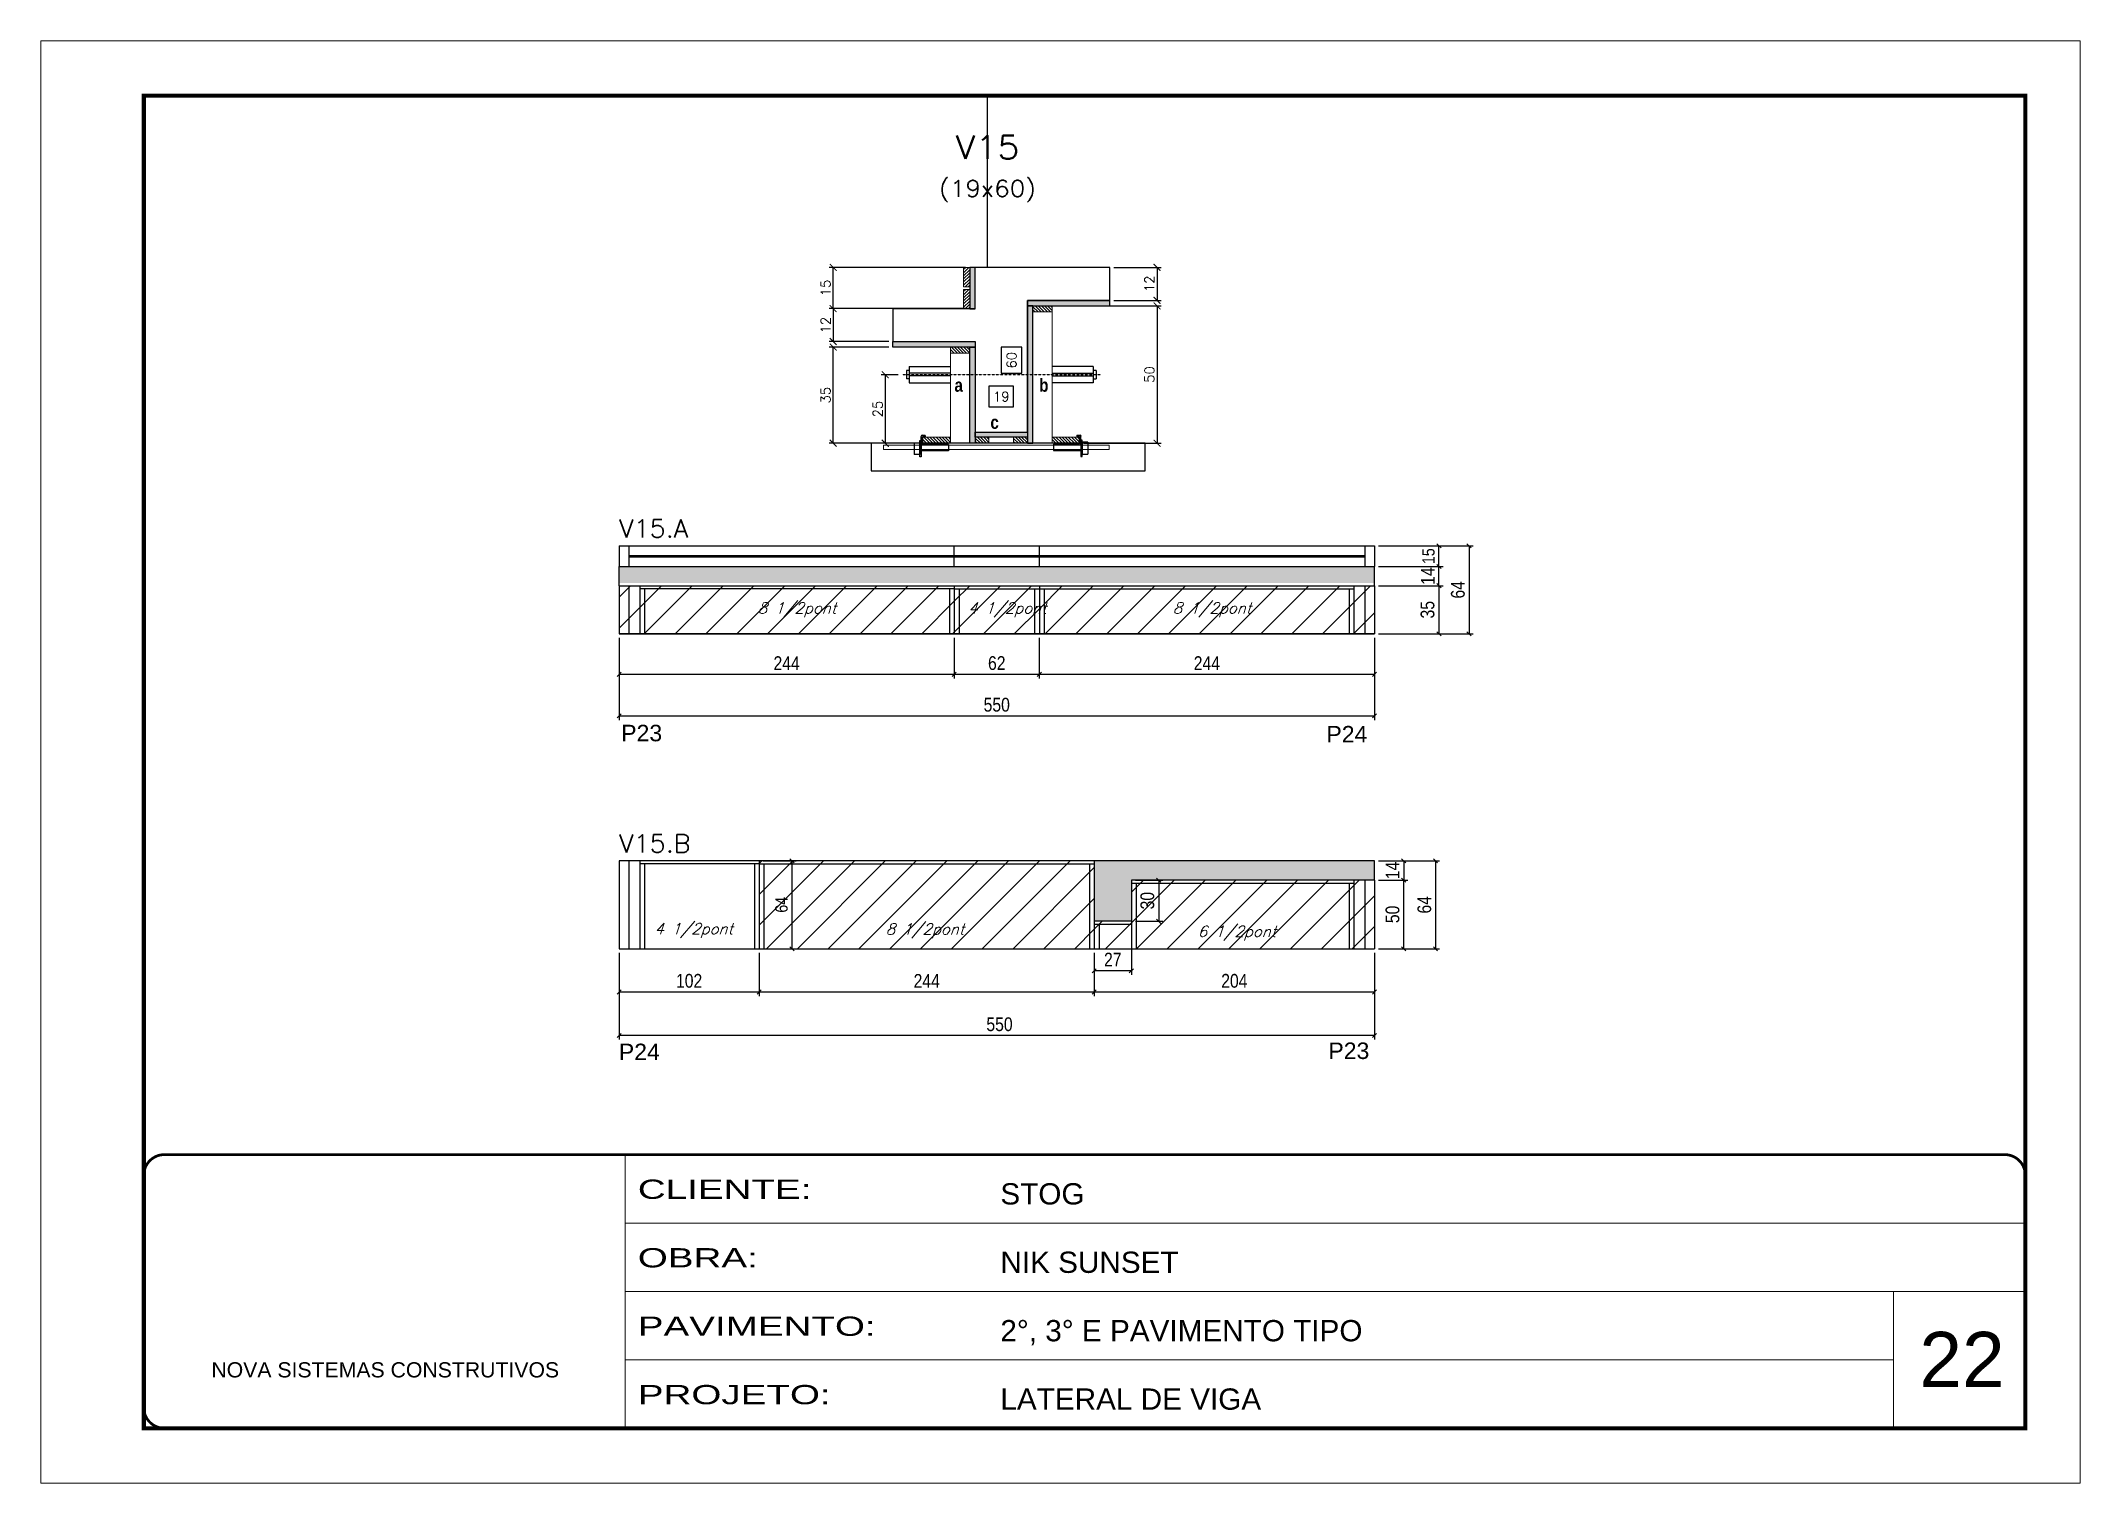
# Model space of a CAD drawing. Extents: x -10448 to -1189, y -11772 to 17235.
# Drawn here: x -8850 to -7365, y 10051 to 11101 of the extents above; entities that cross this region are included whole.
import ezdxf
from ezdxf.enums import TextEntityAlignment as Align

# ---------------------------------------------------------------- set-up
doc = ezdxf.new("R2010")
doc.units = 0
for name, pattern in [('CONTINUO', [0]), ('DASHED', [0.75, 0.5, -0.25]), ('HIDDEN', [0.375, 0.25, -0.125])]:
    doc.linetypes.add(name, pattern=pattern)
for name, color, linetype in [('5', 5, 'Continuous'), ('barrote', 251, 'Continuous'), ('COTA', 241, 'Continuous'), ('Cota Seção (2x)', 4, 'Continuous'), ('detalhes', 4, 'Continuous'), ('Painéis', 200, 'Continuous'), ('presilha', 1, 'Continuous'), ('Reaproveitamento', 251, 'Continuous'), ('SARR_2.2x7', 40, 'Continuous'), ('SARR_3.5x7', 81, 'Continuous'), ('TENSOR', 3, 'Continuous'), ('texto', 7, 'Continuous'), ('Texto de Titulo', 7, 'Continuous'), ('Texto Qtd Sarr', 242, 'Continuous')]:
    doc.layers.add(name, color=color, linetype=linetype)
for name, color, linetype, lineweight in [('CARIMBO', 255, 'Continuous', 9), ('CONCRETO', 251, 'Continuous', 25), ('Folhas', 255, 'Continuous', 9), ('Hachura', 251, 'Continuous', 9), ('Madeira', 126, 'Continuous', 18), ('SARRAFO DE PRESSAO', 251, 'DASHED', 9), ('SCO-___-LAJ', 2, 'Continuous', 0), ('Texto Seção', 7, 'Continuous', 15)]:
    doc.layers.add(name, color=color, linetype=linetype, lineweight=lineweight)
doc.styles.add('ARIAL', font='arial.ttf')
doc.styles.add('COTA TECNICA', font='techl___.ttf', dxfattribs={"height": 10})
doc.styles.add('COTA TECNICA-50', font='techl___.ttf', dxfattribs={"height": 9})
doc.styles.add('REGUA-120', font='ROMANS.shx', dxfattribs={"height": 15})
doc.styles.add('Romans', font='romans.shx')
doc.styles.get("Standard").update_dxf_attribs({"font": 'arial.ttf'})
doc.styles.add('TECNICA', font='techb___.ttf', dxfattribs={"height": 10})
doc.styles.add('Tecnologia', font='')
doc.styles.get('Tecnologia').set_extended_font_data('Forgotten Futurist')
doc.dimstyles.new('COTA PAINEL-50', dxfattribs={"dimtxt": 9, "dimasz": 3, "dimexe": 3, "dimexo": 3, "dimgap": 3, "dimtad": 1, "dimdec": 1, "dimzin": 12, "dimdsep": 46, "dimtxsty": 'COTA TECNICA-50', "dimblk1": 'OBLIQUE', "dimblk2": 'OBLIQUE', "dimsah": 1, "dimcen": 0.9, "dimclrd": 4, "dimclre": 4, "dimclrt": 240, "dimadec": 1, "dimazin": 3, "dimtfac": 1, "dimtdec": 1, "dimtmove": 0, "dimatfit": 3, "dimfxl": 1, "dimtolj": 1, "dimtzin": 12, "dimarcsym": 0})
doc.dimstyles.new('Cota Seção (2x)', dxfattribs={"dimtxt": 7, "dimasz": 5, "dimexe": 3, "dimexo": 3, "dimgap": 2, "dimtad": 3, "dimdec": 1, "dimlfac": 0.5, "dimzin": 12, "dimdsep": 46, "dimtxsty": 'Romans', "dimblk": 'ARCHTICK', "dimcen": 0, "dimclrd": 4, "dimclre": 4, "dimclrt": 1, "dimadec": 1, "dimazin": 3, "dimtfac": 1, "dimtdec": 1, "dimtmove": 0, "dimatfit": 3, "dimldrblk": 'OBLIQUE', "dimfxl": 1, "dimtolj": 1, "dimtzin": 12, "dimarcsym": 0})
doc.dimstyles.new('Cota Seção interna', dxfattribs={"dimtxt": 7, "dimasz": 6, "dimexe": 0.18, "dimexo": 2, "dimgap": -4, "dimtad": 3, "dimdec": 1, "dimlfac": 0.5, "dimzin": 12, "dimdsep": 46, "dimtxsty": 'Romans', "dimblk": 'ARCHTICK', "dimcen": 0.09, "dimse1": 1, "dimse2": 1, "dimsd1": 1, "dimsd2": 1, "dimclrd": 180, "dimclre": 5, "dimclrt": 1, "dimadec": 0, "dimazin": 3, "dimtfac": 1, "dimtdec": 1, "dimtofl": 0, "dimtmove": 0, "dimatfit": 3, "dimldrblk": 'ARCHTICK', "dimfxl": 1, "dimtolj": 1, "dimtzin": 0, "dimarcsym": 0})
doc.dimstyles.new('PAINEL', dxfattribs={"dimtxt": 10, "dimasz": 3, "dimexe": 3, "dimexo": 3, "dimgap": 3, "dimtad": 1, "dimdec": 1, "dimzin": 12, "dimdsep": 46, "dimtxsty": 'COTA TECNICA', "dimblk1": 'OBLIQUE', "dimblk2": 'OBLIQUE', "dimsah": 1, "dimcen": 0.9, "dimclrd": 4, "dimclre": 4, "dimclrt": 240, "dimadec": 1, "dimazin": 3, "dimtfac": 1, "dimtdec": 1, "dimtmove": 0, "dimatfit": 3, "dimfxl": 1, "dimtolj": 1, "dimtzin": 12, "dimarcsym": 0})
pattern_1 = [(45, (-139469.283, -18395.978), (-11.2253202, 11.2253202), [])]
pattern_2 = [(45, (-139465.283, -18395.978), (-11.2253202, 11.2253202), [])]

msp = doc.modelspace()

# ---------------------------------------------------------------- texts
at = {"layer": '5', "linetype": 'Continuous'}
for s, rotation, p in [('P23', 0.00004, (-8427.15, 10591.43)), ('P24', 0.00004, (-7913.66, 10590.6)), ('P24', 359.99996, (-8428.88, 10359.32)), ('P23', 359.99996, (-7912.21, 10360.15))]:
    msp.add_text(s, height=12, rotation=rotation, dxfattribs=at).set_placement(p)
at = {"layer": 'CARIMBO', "style": 'ARIAL'}
msp.add_text('22', height=40, dxfattribs=at).set_placement((-7481.92, 10121.5))
at = {"layer": 'detalhes', "style": 'TECNICA'}
for s, p in [('b', (-8122.78, 10845.88)), ('a', (-8184.46, 10845.89)), ('c', (-8158.33, 10818.85))]:
    msp.add_text(s, height=9.6, dxfattribs=at).set_placement(p)
at = {"layer": 'texto', "color": 2, "char_height": 8, "attachment_point": 5, "style": 'Romans'}
for s, insert in [('{\\Q19;\\C256;8 1/2pont}', (-8299.18, 10687.17)), ('{\\Q19;\\C256;4 1/2pont}', (-8145.96, 10687.17)), ('{\\Q19;\\C256;8 1/2pont}', (-7997.01, 10687.17)), ('{\\Q19;\\C256;4 1/2pont}', (-8374.36, 10453.69)), ('{\\Q19;\\C256;8 1/2pont}', (-8205.99, 10453.4)), ('{\\Q19;\\C256;6 1/2pont}', (-7978.81, 10451.76))]:
    msp.add_mtext(s, dxfattribs=dict(at, insert=insert))
at = {"layer": 'Texto Seção', "style": 'REGUA-120', "width": 1.05}
for s, p in [('V15.A', (-8428.68, 10739.85)), ('V15.B', (-8428.68, 10510.57))]:
    msp.add_text(s, height=13, dxfattribs=at).set_placement(p)

# ---------------------------------------------------------------- blocks, each defined once
blk = doc.blocks.new('9999999999')
at = {"color": 30, "linetype": 'CONTINUO'}
for p, q in [((98564.6, 34230.2), (98564.6, 34429.4)), ((98564.6, 34379.6), (99584, 34379.6)), ((98564.6, 34329.8), (99488, 34329.8)), ((99584, 34329.8), (99488, 34329.8)), ((99488, 34329.8), (99488, 34230.2)), ((98564.6, 34280), (99488, 34280))]:
    blk.add_line(p, q, dxfattribs=at)
at = {"color": 30, "linetype": 'CONTINUO', "const_width": 2}
blk.add_lwpolyline([(99584, 34230.2), (99584, 34414.4, 0.414214), (99569, 34429.4), (98229, 34429.4, 0.414214), (98214, 34414.4), (98214, 34245.2, 0.414214), (98229, 34230.2), (99584, 34230.2)], format="xyb", dxfattribs=at)
at = {"layer": 'Folhas'}
blk.add_lwpolyline([(98139, 34190.2), (99624, 34190.2), (99624, 35240.2), (98139, 35240.2)], close=True, dxfattribs=at)
at = {"layer": 'Folhas', "color": 30, "const_width": 3}
blk.add_lwpolyline([(98214, 34230.2), (99584, 34230.2), (99584, 35200.2), (98214, 35200.2)], close=True, dxfattribs=at)
at = {"color": 7, "linetype": 'Continuous', "ltscale": 5, "style": 'ARIAL'}
for s, height, p in [('STOG', 15.48, (98837.7, 34393.1)), ('NIK SUNSET', 15.48, (98837.7, 34343.3)), ('2°, 3° E PAVIMENTO TIPO', 15.483, (98837.7, 34293.5)), ('NOVA SISTEMAS CONSTRUTIVOS', 11.059, (98263.2, 34267.2)), ('LATERAL DE VIGA', 15.483, (98837.7, 34243.7))]:
    blk.add_text(s, height=height, dxfattribs=at).set_placement(p)
at = {"layer": 'Folhas', "color": 7, "style": 'Tecnologia', "width": 1.5}
for s, p in [('CLIENTE:', (98573.7, 34397.2)), ('OBRA:', (98573.7, 34347.3)), ('PAVIMENTO:', (98573.7, 34297.5)), ('PROJETO:', (98573.7, 34247.7))]:
    blk.add_text(s, height=14, dxfattribs=at).set_placement(p)
blk = doc.blocks.new('titulo1')
at = {"layer": 'Defpoints', "color": 252, "linetype": 'HIDDEN', "ltscale": 2}
blk.add_line((0, 0), (0, 125), dxfattribs=at)
at = {"layer": 'Defpoints', "style": 'Romans', "oblique": 15}
blk.add_attdef('FOLHA', text='', height=10, dxfattribs=at).set_placement((0, 15.6), align=Align.MIDDLE_CENTER)
at = {"layer": 'Texto Qtd Sarr', "color": 3, "style": 'Romans', "oblique": 15}
for tag, height, p in [('TITULO', 17, (0, 71.4)), ('SEÇÃO', 12, (0, 41.5))]:
    blk.add_attdef(tag, text='', height=height, dxfattribs=at).set_placement(p, align=Align.MIDDLE_CENTER)
blk = doc.blocks.new('_Oblique')
at = {"color": 0, "linetype": 'ByBlock', "lineweight": -2}
blk.add_line((-0.5, -0.5), (0.5, 0.5), dxfattribs=at)
blk = doc.blocks.new('*D1457')
at = {"layer": 'COTA', "color": 4, "linetype": 'ByBlock', "lineweight": -2, "transparency": 16777216}
for p, q in [((-8428.7, 10666.7), (-8428.7, 10637.2)), ((-8184.7, 10666.7), (-8184.7, 10637.2)), ((-8428.7, 10640.2), (-8184.7, 10640.2))]:
    blk.add_line(p, q, dxfattribs=at)
at = {"layer": 'Defpoints', "color": 0, "linetype": 'ByBlock', "transparency": 16777216}
for p in [(-8428.7, 10669.7), (-8184.7, 10669.7), (-8184.7, 10640.2)]:
    blk.add_point(p, dxfattribs=at)
at = {"layer": 'COTA', "color": 4, "linetype": 'ByBlock', "lineweight": -2, "transparency": 16777216, "xscale": 3, "yscale": 3, "zscale": 3, "rotation": 180}
blk.add_blockref('_Oblique', (-8428.7, 10640.2), dxfattribs=at)
at = {"layer": 'COTA', "color": 4, "linetype": 'ByBlock', "lineweight": -2, "transparency": 16777216, "xscale": 3, "yscale": 3, "zscale": 3}
blk.add_blockref('_Oblique', (-8184.7, 10640.2), dxfattribs=at)
at = {"layer": 'COTA', "color": 240, "linetype": 'ByBlock', "transparency": 16777216, "insert": (-8306.7, 10648.3), "char_height": 10, "attachment_point": 5, "style": 'COTA TECNICA'}
blk.add_mtext('\\A1;244', dxfattribs=at)
blk = doc.blocks.new('*D1458')
at = {"layer": 'COTA', "color": 4, "linetype": 'ByBlock', "lineweight": -2, "transparency": 16777216}
for p, q in [((-8184.7, 10666.7), (-8184.7, 10637.2)), ((-8122.7, 10666.7), (-8122.7, 10637.2)), ((-8184.7, 10640.2), (-8122.7, 10640.2))]:
    blk.add_line(p, q, dxfattribs=at)
at = {"layer": 'Defpoints', "color": 0, "linetype": 'ByBlock', "transparency": 16777216}
for p in [(-8184.7, 10669.7), (-8122.7, 10669.7), (-8122.7, 10640.2)]:
    blk.add_point(p, dxfattribs=at)
at = {"layer": 'COTA', "color": 4, "linetype": 'ByBlock', "lineweight": -2, "transparency": 16777216, "xscale": 3, "yscale": 3, "zscale": 3, "rotation": 180}
blk.add_blockref('_Oblique', (-8184.7, 10640.2), dxfattribs=at)
at = {"layer": 'COTA', "color": 4, "linetype": 'ByBlock', "lineweight": -2, "transparency": 16777216, "xscale": 3, "yscale": 3, "zscale": 3}
blk.add_blockref('_Oblique', (-8122.7, 10640.2), dxfattribs=at)
at = {"layer": 'COTA', "color": 240, "linetype": 'ByBlock', "transparency": 16777216, "insert": (-8153.7, 10648.3), "char_height": 10, "attachment_point": 5, "style": 'COTA TECNICA'}
blk.add_mtext('\\A1;62', dxfattribs=at)
blk = doc.blocks.new('*D1459')
at = {"layer": 'COTA', "color": 4, "linetype": 'ByBlock', "lineweight": -2, "transparency": 16777216}
for p, q in [((-8122.7, 10666.7), (-8122.7, 10637.2)), ((-7878.7, 10666.7), (-7878.7, 10637.2)), ((-8122.7, 10640.2), (-7878.7, 10640.2))]:
    blk.add_line(p, q, dxfattribs=at)
at = {"layer": 'Defpoints', "color": 0, "linetype": 'ByBlock', "transparency": 16777216}
for p in [(-8122.7, 10669.7), (-7878.7, 10669.7), (-7878.7, 10640.2)]:
    blk.add_point(p, dxfattribs=at)
at = {"layer": 'COTA', "color": 4, "linetype": 'ByBlock', "lineweight": -2, "transparency": 16777216, "xscale": 3, "yscale": 3, "zscale": 3, "rotation": 180}
blk.add_blockref('_Oblique', (-8122.7, 10640.2), dxfattribs=at)
at = {"layer": 'COTA', "color": 4, "linetype": 'ByBlock', "lineweight": -2, "transparency": 16777216, "xscale": 3, "yscale": 3, "zscale": 3}
blk.add_blockref('_Oblique', (-7878.7, 10640.2), dxfattribs=at)
at = {"layer": 'COTA', "color": 240, "linetype": 'ByBlock', "transparency": 16777216, "insert": (-8000.7, 10648.3), "char_height": 10, "attachment_point": 5, "style": 'COTA TECNICA'}
blk.add_mtext('\\A1;244', dxfattribs=at)
blk = doc.blocks.new('*D384')
at = {"layer": 'COTA', "color": 4, "linetype": 'ByBlock', "lineweight": -2, "transparency": 16777216}
for p, q in [((-7875.7, 10733.7), (-7806.8, 10733.7)), ((-7809.8, 10733.7), (-7809.8, 10669.7)), ((-7875.7, 10669.7), (-7806.8, 10669.7))]:
    blk.add_line(p, q, dxfattribs=at)
at = {"layer": 'Defpoints', "color": 0, "linetype": 'ByBlock', "transparency": 16777216}
for p in [(-7878.7, 10733.7), (-7878.7, 10669.7), (-7809.8, 10669.7)]:
    blk.add_point(p, dxfattribs=at)
at = {"layer": 'COTA', "color": 4, "linetype": 'ByBlock', "lineweight": -2, "transparency": 16777216, "xscale": 3, "yscale": 3, "zscale": 3}
for p, rotation in [((-7809.8, 10733.7), 90), ((-7809.8, 10669.7), 270)]:
    blk.add_blockref('_Oblique', p, dxfattribs=dict(at, rotation=rotation))
at = {"layer": 'COTA', "color": 240, "linetype": 'ByBlock', "transparency": 16777216, "insert": (-7817.9, 10701.7), "char_height": 10, "attachment_point": 5, "rotation": 90, "style": 'COTA TECNICA'}
blk.add_mtext('\\A1;64', dxfattribs=at)
blk = doc.blocks.new('*D1460')
at = {"layer": 'COTA', "color": 4, "linetype": 'ByBlock', "lineweight": -2, "transparency": 16777216}
for p, q in [((-8082.7, 10437.4), (-8082.7, 10405.9)), ((-7878.7, 10437.4), (-7878.7, 10405.9)), ((-7878.7, 10408.9), (-8082.7, 10408.9))]:
    blk.add_line(p, q, dxfattribs=at)
at = {"layer": 'Defpoints', "color": 0, "linetype": 'ByBlock', "transparency": 16777216}
for p in [(-8082.7, 10440.4), (-7878.7, 10440.4), (-8082.7, 10408.9)]:
    blk.add_point(p, dxfattribs=at)
at = {"layer": 'COTA', "color": 4, "linetype": 'ByBlock', "lineweight": -2, "transparency": 16777216, "xscale": 3, "yscale": 3, "zscale": 3, "rotation": 180}
blk.add_blockref('_Oblique', (-8082.7, 10408.9), dxfattribs=at)
at = {"layer": 'COTA', "color": 4, "linetype": 'ByBlock', "lineweight": -2, "transparency": 16777216, "xscale": 3, "yscale": 3, "zscale": 3}
blk.add_blockref('_Oblique', (-7878.7, 10408.9), dxfattribs=at)
at = {"layer": 'COTA', "color": 240, "linetype": 'ByBlock', "transparency": 16777216, "insert": (-7980.7, 10417), "char_height": 10, "attachment_point": 5, "style": 'COTA TECNICA'}
blk.add_mtext('\\A1;204', dxfattribs=at)
blk = doc.blocks.new('*D385')
at = {"layer": 'COTA', "color": 4, "linetype": 'ByBlock', "lineweight": -2, "transparency": 16777216}
for p, q in [((-8428.7, 10437.4), (-8428.7, 10374.3)), ((-7878.7, 10437.4), (-7878.7, 10374.3)), ((-7878.7, 10377.3), (-8428.7, 10377.3))]:
    blk.add_line(p, q, dxfattribs=at)
at = {"layer": 'Defpoints', "color": 0, "linetype": 'ByBlock', "transparency": 16777216}
for p in [(-8428.7, 10440.4), (-7878.7, 10440.4), (-8428.7, 10377.3)]:
    blk.add_point(p, dxfattribs=at)
at = {"layer": 'COTA', "color": 4, "linetype": 'ByBlock', "lineweight": -2, "transparency": 16777216, "xscale": 3, "yscale": 3, "zscale": 3, "rotation": 180}
blk.add_blockref('_Oblique', (-8428.7, 10377.3), dxfattribs=at)
at = {"layer": 'COTA', "color": 4, "linetype": 'ByBlock', "lineweight": -2, "transparency": 16777216, "xscale": 3, "yscale": 3, "zscale": 3}
blk.add_blockref('_Oblique', (-7878.7, 10377.3), dxfattribs=at)
at = {"layer": 'COTA', "color": 240, "linetype": 'ByBlock', "transparency": 16777216, "insert": (-8151.7, 10385.4), "char_height": 10, "attachment_point": 5, "style": 'COTA TECNICA'}
blk.add_mtext('\\A1;550', dxfattribs=at)
blk = doc.blocks.new('*D1461')
at = {"layer": 'COTA', "color": 4, "linetype": 'ByBlock', "lineweight": -2, "transparency": 16777216}
for p, q in [((-8326.7, 10437.4), (-8326.7, 10405.9)), ((-8082.7, 10437.4), (-8082.7, 10405.9)), ((-8082.7, 10408.9), (-8326.7, 10408.9))]:
    blk.add_line(p, q, dxfattribs=at)
at = {"layer": 'Defpoints', "color": 0, "linetype": 'ByBlock', "transparency": 16777216}
for p in [(-8326.7, 10440.4), (-8082.7, 10440.4), (-8326.7, 10408.9)]:
    blk.add_point(p, dxfattribs=at)
at = {"layer": 'COTA', "color": 4, "linetype": 'ByBlock', "lineweight": -2, "transparency": 16777216, "xscale": 3, "yscale": 3, "zscale": 3, "rotation": 180}
blk.add_blockref('_Oblique', (-8326.7, 10408.9), dxfattribs=at)
at = {"layer": 'COTA', "color": 4, "linetype": 'ByBlock', "lineweight": -2, "transparency": 16777216, "xscale": 3, "yscale": 3, "zscale": 3}
blk.add_blockref('_Oblique', (-8082.7, 10408.9), dxfattribs=at)
at = {"layer": 'COTA', "color": 240, "linetype": 'ByBlock', "transparency": 16777216, "insert": (-8204.7, 10417), "char_height": 10, "attachment_point": 5, "style": 'COTA TECNICA'}
blk.add_mtext('\\A1;244', dxfattribs=at)
blk = doc.blocks.new('*D1462')
at = {"layer": 'COTA', "color": 4, "linetype": 'ByBlock', "lineweight": -2, "transparency": 16777216}
for p, q in [((-8428.7, 10437.4), (-8428.7, 10405.9)), ((-8326.7, 10437.4), (-8326.7, 10405.9)), ((-8326.7, 10408.9), (-8428.7, 10408.9))]:
    blk.add_line(p, q, dxfattribs=at)
at = {"layer": 'Defpoints', "color": 0, "linetype": 'ByBlock', "transparency": 16777216}
for p in [(-8428.7, 10440.4), (-8326.7, 10440.4), (-8428.7, 10408.9)]:
    blk.add_point(p, dxfattribs=at)
at = {"layer": 'COTA', "color": 4, "linetype": 'ByBlock', "lineweight": -2, "transparency": 16777216, "xscale": 3, "yscale": 3, "zscale": 3, "rotation": 180}
blk.add_blockref('_Oblique', (-8428.7, 10408.9), dxfattribs=at)
at = {"layer": 'COTA', "color": 4, "linetype": 'ByBlock', "lineweight": -2, "transparency": 16777216, "xscale": 3, "yscale": 3, "zscale": 3}
blk.add_blockref('_Oblique', (-8326.7, 10408.9), dxfattribs=at)
at = {"layer": 'COTA', "color": 240, "linetype": 'ByBlock', "transparency": 16777216, "insert": (-8377.7, 10417), "char_height": 10, "attachment_point": 5, "style": 'COTA TECNICA'}
blk.add_mtext('\\A1;102', dxfattribs=at)
blk = doc.blocks.new('*D1463')
at = {"layer": 'COTA', "color": 4, "linetype": 'ByBlock', "lineweight": -2, "transparency": 16777216}
for p, q in [((-7875.7, 10490.4), (-7854.4, 10490.4)), ((-7857.4, 10440.4), (-7857.4, 10490.4)), ((-7875.7, 10440.4), (-7854.4, 10440.4))]:
    blk.add_line(p, q, dxfattribs=at)
at = {"layer": 'Defpoints', "color": 0, "linetype": 'ByBlock', "transparency": 16777216}
for p in [(-7878.7, 10490.4), (-7857.4, 10490.4), (-7878.7, 10440.4)]:
    blk.add_point(p, dxfattribs=at)
at = {"layer": 'COTA', "color": 4, "linetype": 'ByBlock', "lineweight": -2, "transparency": 16777216, "xscale": 3, "yscale": 3, "zscale": 3}
for p, rotation in [((-7857.4, 10490.4), 90), ((-7857.4, 10440.4), 270)]:
    blk.add_blockref('_Oblique', p, dxfattribs=dict(at, rotation=rotation))
at = {"layer": 'COTA', "color": 240, "linetype": 'ByBlock', "transparency": 16777216, "insert": (-7865.5, 10465.4), "char_height": 10, "attachment_point": 5, "rotation": 90, "style": 'COTA TECNICA'}
blk.add_mtext('\\A1;50', dxfattribs=at)
blk = doc.blocks.new('*D1464')
at = {"layer": 'COTA', "color": 4, "linetype": 'ByBlock', "lineweight": -2, "transparency": 16777216}
for p, q in [((-7875.7, 10504.4), (-7854.4, 10504.4)), ((-7857.4, 10504.4), (-7857.4, 10490.4)), ((-7875.7, 10490.4), (-7854.4, 10490.4))]:
    blk.add_line(p, q, dxfattribs=at)
at = {"layer": 'Defpoints', "color": 0, "linetype": 'ByBlock', "transparency": 16777216}
for p in [(-7878.7, 10504.4), (-7878.7, 10490.4), (-7857.4, 10490.4)]:
    blk.add_point(p, dxfattribs=at)
at = {"layer": 'COTA', "color": 4, "linetype": 'ByBlock', "lineweight": -2, "transparency": 16777216, "xscale": 3, "yscale": 3, "zscale": 3}
for p, rotation in [((-7857.4, 10504.4), 90), ((-7857.4, 10490.4), 270)]:
    blk.add_blockref('_Oblique', p, dxfattribs=dict(at, rotation=rotation))
at = {"layer": 'COTA', "color": 240, "linetype": 'ByBlock', "transparency": 16777216, "insert": (-7865.5, 10497.4), "char_height": 10, "attachment_point": 5, "rotation": 90, "style": 'COTA TECNICA'}
blk.add_mtext('\\A1;14', dxfattribs=at)
blk = doc.blocks.new('*D1465')
at = {"layer": 'COTA', "color": 4, "linetype": 'ByBlock', "lineweight": -2, "transparency": 16777216}
for p, q in [((-7875.7, 10504.4), (-7831.2, 10504.4)), ((-7834.2, 10504.4), (-7834.2, 10440.4)), ((-7875.7, 10440.4), (-7831.2, 10440.4))]:
    blk.add_line(p, q, dxfattribs=at)
at = {"layer": 'Defpoints', "color": 0, "linetype": 'ByBlock', "transparency": 16777216}
for p in [(-7878.7, 10504.4), (-7878.7, 10440.4), (-7834.2, 10440.4)]:
    blk.add_point(p, dxfattribs=at)
at = {"layer": 'COTA', "color": 4, "linetype": 'ByBlock', "lineweight": -2, "transparency": 16777216, "xscale": 3, "yscale": 3, "zscale": 3}
for p, rotation in [((-7834.2, 10504.4), 90), ((-7834.2, 10440.4), 270)]:
    blk.add_blockref('_Oblique', p, dxfattribs=dict(at, rotation=rotation))
at = {"layer": 'COTA', "color": 240, "linetype": 'ByBlock', "transparency": 16777216, "insert": (-7842.3, 10472.4), "char_height": 10, "attachment_point": 5, "rotation": 90, "style": 'COTA TECNICA'}
blk.add_mtext('\\A1;64', dxfattribs=at)
blk = doc.blocks.new('*D1466')
at = {"layer": 'COTA', "color": 4, "linetype": 'ByBlock', "lineweight": -2, "transparency": 16777216}
for p, q in [((-8052.7, 10490.4), (-8032.8, 10490.4)), ((-8035.8, 10490.4), (-8035.8, 10460.4)), ((-8052.7, 10460.4), (-8032.8, 10460.4))]:
    blk.add_line(p, q, dxfattribs=at)
at = {"layer": 'Defpoints', "color": 0, "linetype": 'ByBlock', "transparency": 16777216}
for p in [(-8055.7, 10490.4), (-8055.7, 10460.4), (-8035.8, 10460.4)]:
    blk.add_point(p, dxfattribs=at)
at = {"layer": 'COTA', "color": 4, "linetype": 'ByBlock', "lineweight": -2, "transparency": 16777216, "xscale": 3, "yscale": 3, "zscale": 3}
for p, rotation in [((-8035.8, 10490.4), 90), ((-8035.8, 10460.4), 270)]:
    blk.add_blockref('_Oblique', p, dxfattribs=dict(at, rotation=rotation))
at = {"layer": 'COTA', "color": 240, "linetype": 'ByBlock', "transparency": 16777216, "insert": (-8044, 10475.4), "char_height": 10, "attachment_point": 5, "rotation": 90, "style": 'COTA TECNICA'}
blk.add_mtext('\\A1;30', dxfattribs=at)
blk = doc.blocks.new('*D386')
at = {"layer": 'COTA', "color": 4, "linetype": 'ByBlock', "lineweight": -2, "transparency": 16777216}
for p, q in [((-8055.7, 10457.4), (-8055.7, 10421.4)), ((-8082.7, 10437.4), (-8082.7, 10421.4)), ((-8055.7, 10424.4), (-8082.7, 10424.4))]:
    blk.add_line(p, q, dxfattribs=at)
at = {"layer": 'Defpoints', "color": 0, "linetype": 'ByBlock', "transparency": 16777216}
for p in [(-8055.7, 10460.4), (-8082.7, 10440.4), (-8082.7, 10424.4)]:
    blk.add_point(p, dxfattribs=at)
at = {"layer": 'COTA', "color": 4, "linetype": 'ByBlock', "lineweight": -2, "transparency": 16777216, "xscale": 3, "yscale": 3, "zscale": 3, "rotation": 180}
blk.add_blockref('_Oblique', (-8082.7, 10424.4), dxfattribs=at)
at = {"layer": 'COTA', "color": 4, "linetype": 'ByBlock', "lineweight": -2, "transparency": 16777216, "xscale": 3, "yscale": 3, "zscale": 3}
blk.add_blockref('_Oblique', (-8055.7, 10424.4), dxfattribs=at)
at = {"layer": 'COTA', "color": 240, "linetype": 'ByBlock', "transparency": 16777216, "insert": (-8069.2, 10432.5), "char_height": 10, "attachment_point": 5, "style": 'COTA TECNICA'}
blk.add_mtext('\\A1;27', dxfattribs=at)
blk = doc.blocks.new('*D1467')
at = {"layer": 'COTA', "color": 4, "linetype": 'ByBlock', "lineweight": -2, "transparency": 16777216}
for p, q in [((-7875.7, 10718.7), (-7828.7, 10718.7)), ((-7831.7, 10704.7), (-7831.7, 10718.7)), ((-7875.7, 10704.7), (-7828.7, 10704.7))]:
    blk.add_line(p, q, dxfattribs=at)
at = {"layer": 'Defpoints', "color": 0, "linetype": 'ByBlock', "transparency": 16777216}
for p in [(-7878.7, 10718.7), (-7831.7, 10718.7), (-7878.7, 10704.7)]:
    blk.add_point(p, dxfattribs=at)
at = {"layer": 'COTA', "color": 4, "linetype": 'ByBlock', "lineweight": -2, "transparency": 16777216, "xscale": 3, "yscale": 3, "zscale": 3}
for p, rotation in [((-7831.7, 10718.7), 90), ((-7831.7, 10704.7), 270)]:
    blk.add_blockref('_Oblique', p, dxfattribs=dict(at, rotation=rotation))
at = {"layer": 'COTA', "color": 240, "linetype": 'ByBlock', "transparency": 16777216, "insert": (-7839.8, 10711.7), "char_height": 10, "attachment_point": 5, "rotation": 90, "style": 'COTA TECNICA'}
blk.add_mtext('\\A1;14', dxfattribs=at)
blk = doc.blocks.new('_ArchTick')
at = {"color": 0, "linetype": 'ByBlock', "const_width": 0.15}
blk.add_lwpolyline([(-0.5, -0.5), (0.5, 0.5)], dxfattribs=at)
blk = doc.blocks.new('*D387')
at = {"layer": 'COTA', "color": 4, "lineweight": -2, "transparency": 16777216}
for p, q in [((-8232.4, 10906.4), (-8275.8, 10906.4)), ((-8272.8, 10906.4), (-8272.8, 10882.4)), ((-8232.4, 10882.4), (-8275.8, 10882.4))]:
    blk.add_line(p, q, dxfattribs=at)
at = {"layer": 'Defpoints', "color": 0, "transparency": 16777216}
for p in [(-8229.4, 10906.4), (-8272.8, 10882.4), (-8229.4, 10882.4)]:
    blk.add_point(p, dxfattribs=at)
at = {"layer": 'COTA', "color": 4, "lineweight": -2, "transparency": 16777216, "xscale": 5, "yscale": 5, "zscale": 5}
for p, rotation in [((-8272.8, 10906.4), 90), ((-8272.8, 10882.4), 270)]:
    blk.add_blockref('_ArchTick', p, dxfattribs=dict(at, rotation=rotation))
at = {"layer": 'COTA', "color": 1, "transparency": 16777216, "insert": (-8278.3, 10894.4), "char_height": 7, "attachment_point": 5, "rotation": 90, "style": 'Romans'}
blk.add_mtext('\\A1;12', dxfattribs=at)
blk = doc.blocks.new('*D388')
at = {"layer": 'COTA', "color": 4, "lineweight": -2, "transparency": 16777216}
for p, q in [((-8232.4, 10878.4), (-8275.8, 10878.4)), ((-8272.8, 10808.4), (-8272.8, 10878.4)), ((-8210.4, 10808.4), (-8275.8, 10808.4))]:
    blk.add_line(p, q, dxfattribs=at)
at = {"layer": 'Defpoints', "color": 0, "transparency": 16777216}
for p in [(-8272.8, 10878.4), (-8229.4, 10878.4), (-8207.4, 10808.4)]:
    blk.add_point(p, dxfattribs=at)
at = {"layer": 'COTA', "color": 4, "lineweight": -2, "transparency": 16777216, "xscale": 5, "yscale": 5, "zscale": 5}
for p, rotation in [((-8272.8, 10878.4), 90), ((-8272.8, 10808.4), 270)]:
    blk.add_blockref('_ArchTick', p, dxfattribs=dict(at, rotation=rotation))
at = {"layer": 'COTA', "color": 1, "transparency": 16777216, "insert": (-8278.3, 10843.4), "char_height": 7, "attachment_point": 5, "rotation": 90, "style": 'Romans'}
blk.add_mtext('\\A1;35', dxfattribs=at)
blk = doc.blocks.new('*D409')
at = {"layer": 'Cota Seção (2x)', "color": 180, "lineweight": -2, "transparency": 16777216}
for p, q in [((-8135.4, 10878.3), (-8150.4, 10878.3)), ((-8150.4, 10878.3), (-8150.4, 10859.3)), ((-8135.4, 10859.3), (-8135.4, 10878.3)), ((-8150.4, 10859.3), (-8135.4, 10859.3))]:
    blk.add_line(p, q, dxfattribs=at)
at = {"layer": 'Defpoints', "color": 0, "transparency": 16777216}
for p in [(-8169.4, 10936.4), (-8131.4, 10936.4), (-8169.4, 10816.4)]:
    blk.add_point(p, dxfattribs=at)
at = {"layer": 'Cota Seção (2x)', "color": 1, "transparency": 16777216, "insert": (-8142.9, 10868.8), "char_height": 7, "attachment_point": 5, "rotation": 90, "style": 'Romans'}
blk.add_mtext('\\A1;60', dxfattribs=at)
blk = doc.blocks.new('*D410')
at = {"layer": 'COTA', "color": 4, "lineweight": -2, "transparency": 16777216}
for p, q in [((-8110.4, 10908.4), (-8034, 10908.4)), ((-8037, 10908.4), (-8037, 10808.4)), ((-8090.4, 10808.4), (-8034, 10808.4))]:
    blk.add_line(p, q, dxfattribs=at)
at = {"layer": 'Defpoints', "color": 0, "transparency": 16777216}
for p in [(-8113.4, 10908.4), (-8093.4, 10808.4), (-8037, 10808.4)]:
    blk.add_point(p, dxfattribs=at)
at = {"layer": 'COTA', "color": 4, "lineweight": -2, "transparency": 16777216, "xscale": 5, "yscale": 5, "zscale": 5}
for p, rotation in [((-8037, 10908.4), 90), ((-8037, 10808.4), 270)]:
    blk.add_blockref('_ArchTick', p, dxfattribs=dict(at, rotation=rotation))
at = {"layer": 'COTA', "color": 1, "transparency": 16777216, "insert": (-8042.5, 10858.4), "char_height": 7, "attachment_point": 5, "rotation": 90, "style": 'Romans'}
blk.add_mtext('\\A1;50', dxfattribs=at)
blk = doc.blocks.new('PRESILHA METÁLICA 1')
at = {"layer": 'presilha'}
for p, q in [((0, 13), (6, 13)), ((0, 13), (0, 0)), ((6, 0), (0, 0)), ((6, 15.5), (7.5, 15.5)), ((6, -2.5), (6, 15.5)), ((6, 13), (6, 0)), ((7.5, 10.6), (7.5, 19.9)), ((7.5, 15.5), (7.5, -2.5)), ((37.5, 4.1), (7.5, 4.1)), ((12, 21), (8.6, 21)), ((9, 11.6), (9, 18.9)), ((12, 19.5), (9.6, 19.5)), ((37.5, 11), (9.6, 11)), ((12, 21), (12, 19.5)), ((37.5, 11), (37.5, 4.1)), ((7.5, -2.5), (6, -2.5))]:
    blk.add_line(p, q, dxfattribs=at)
for centre, radius, start, end in [((8.6, 19.9), 1.14, 90, 180), ((9.6, 18.9), 0.57, 90, 180), ((9.6, 11.6), 0.57, 180, 270)]:
    blk.add_arc(centre, radius, start, end, dxfattribs=at)
blk = doc.blocks.new('*D1479')
at = {"layer": 'COTA', "color": 4, "lineweight": -2, "transparency": 16777216}
for p, q in [((-8225.4, 10858.3), (-8237.9, 10858.3)), ((-8234.9, 10858.3), (-8234.9, 10808.4)), ((-8218.5, 10808.4), (-8237.9, 10808.4))]:
    blk.add_line(p, q, dxfattribs=at)
at = {"layer": 'Defpoints', "color": 0, "transparency": 16777216}
for p in [(-8222.4, 10858.3), (-8234.9, 10808.4), (-8215.5, 10808.4)]:
    blk.add_point(p, dxfattribs=at)
at = {"layer": 'COTA', "color": 4, "lineweight": -2, "transparency": 16777216, "xscale": 5, "yscale": 5, "zscale": 5}
for p, rotation in [((-8234.9, 10858.3), 90), ((-8234.9, 10808.4), 270)]:
    blk.add_blockref('_ArchTick', p, dxfattribs=dict(at, rotation=rotation))
at = {"layer": 'COTA', "color": 1, "transparency": 16777216, "insert": (-8240.4, 10833.3), "char_height": 7, "attachment_point": 5, "rotation": 90, "style": 'Romans'}
blk.add_mtext('\\A1;25', dxfattribs=at)
blk = doc.blocks.new('*D1480')
at = {"layer": 'COTA', "color": 4, "lineweight": -2, "transparency": 16777216}
for p, q in [((-8068.4, 10936.4), (-8034, 10936.4)), ((-8037, 10936.4), (-8037, 10912.4)), ((-8068.4, 10912.4), (-8034, 10912.4))]:
    blk.add_line(p, q, dxfattribs=at)
at = {"layer": 'Defpoints', "color": 0, "transparency": 16777216}
for p in [(-8071.4, 10936.4), (-8071.4, 10912.4), (-8037, 10912.4)]:
    blk.add_point(p, dxfattribs=at)
at = {"layer": 'COTA', "color": 4, "lineweight": -2, "transparency": 16777216, "xscale": 5, "yscale": 5, "zscale": 5}
for p, rotation in [((-8037, 10936.4), 90), ((-8037, 10912.4), 270)]:
    blk.add_blockref('_ArchTick', p, dxfattribs=dict(at, rotation=rotation))
at = {"layer": 'COTA', "color": 1, "transparency": 16777216, "insert": (-8042.5, 10924.4), "char_height": 7, "attachment_point": 5, "rotation": 90, "style": 'Romans'}
blk.add_mtext('\\A1;12', dxfattribs=at)
blk = doc.blocks.new('*D1481')
at = {"layer": 'Cota Seção (2x)', "color": 180, "lineweight": -2, "transparency": 16777216}
for p, q in [((-8141.4, 10849.9), (-8159.4, 10849.9)), ((-8159.4, 10849.9), (-8159.4, 10834.9)), ((-8141.4, 10834.9), (-8141.4, 10849.9)), ((-8159.4, 10834.9), (-8141.4, 10834.9))]:
    blk.add_line(p, q, dxfattribs=at)
at = {"layer": 'Defpoints', "color": 0, "transparency": 16777216}
for p in [(-8169.4, 10830.9), (-8169.4, 10816.4), (-8131.4, 10816.4)]:
    blk.add_point(p, dxfattribs=at)
at = {"layer": 'Cota Seção (2x)', "color": 1, "transparency": 16777216, "insert": (-8150.4, 10842.4), "char_height": 7, "attachment_point": 5, "style": 'Romans'}
blk.add_mtext('\\A1;19', dxfattribs=at)
blk = doc.blocks.new('*D411')
at = {"layer": 'COTA', "color": 4, "linetype": 'ByBlock', "lineweight": -2, "transparency": 16777216}
for p, q in [((-7875.7, 10704.7), (-7828.7, 10704.7)), ((-7831.7, 10704.7), (-7831.7, 10669.7)), ((-7875.7, 10669.7), (-7828.7, 10669.7))]:
    blk.add_line(p, q, dxfattribs=at)
at = {"layer": 'Defpoints', "color": 0, "linetype": 'ByBlock', "transparency": 16777216}
for p in [(-7878.7, 10704.7), (-7878.7, 10669.7), (-7831.7, 10669.7)]:
    blk.add_point(p, dxfattribs=at)
at = {"layer": 'COTA', "color": 4, "linetype": 'ByBlock', "lineweight": -2, "transparency": 16777216, "xscale": 3, "yscale": 3, "zscale": 3}
for p, rotation in [((-7831.7, 10704.7), 90), ((-7831.7, 10669.7), 270)]:
    blk.add_blockref('_Oblique', p, dxfattribs=dict(at, rotation=rotation))
at = {"layer": 'COTA', "color": 240, "linetype": 'ByBlock', "transparency": 16777216, "insert": (-7840, 10687.2), "char_height": 10, "attachment_point": 5, "rotation": 90, "style": 'COTA TECNICA'}
blk.add_mtext('\\A1;35', dxfattribs=at)
blk = doc.blocks.new('*D412')
at = {"layer": 'COTA', "color": 4, "linetype": 'ByBlock', "lineweight": -2, "transparency": 16777216}
for p, q in [((-8428.7, 10666.7), (-8428.7, 10606.9)), ((-7878.7, 10666.7), (-7878.7, 10606.9)), ((-8428.7, 10609.9), (-7878.7, 10609.9))]:
    blk.add_line(p, q, dxfattribs=at)
at = {"layer": 'Defpoints', "color": 0, "linetype": 'ByBlock', "transparency": 16777216}
for p in [(-8428.7, 10669.7), (-7878.7, 10669.7), (-7878.7, 10609.9)]:
    blk.add_point(p, dxfattribs=at)
at = {"layer": 'COTA', "color": 4, "linetype": 'ByBlock', "lineweight": -2, "transparency": 16777216, "xscale": 3, "yscale": 3, "zscale": 3, "rotation": 180}
blk.add_blockref('_Oblique', (-8428.7, 10609.9), dxfattribs=at)
at = {"layer": 'COTA', "color": 4, "linetype": 'ByBlock', "lineweight": -2, "transparency": 16777216, "xscale": 3, "yscale": 3, "zscale": 3}
blk.add_blockref('_Oblique', (-7878.7, 10609.9), dxfattribs=at)
at = {"layer": 'COTA', "color": 240, "linetype": 'ByBlock', "transparency": 16777216, "insert": (-8153.7, 10618), "char_height": 10, "attachment_point": 5, "style": 'COTA TECNICA'}
blk.add_mtext('\\A1;550', dxfattribs=at)
blk = doc.blocks.new('*D1482')
at = {"layer": 'COTA', "color": 4, "lineweight": -2, "transparency": 16777216}
for p, q in [((-8176.4, 10936.4), (-8275.8, 10936.4)), ((-8272.8, 10906.4), (-8272.8, 10936.4)), ((-8176.4, 10906.4), (-8275.8, 10906.4))]:
    blk.add_line(p, q, dxfattribs=at)
at = {"layer": 'Defpoints', "color": 0, "transparency": 16777216}
for p in [(-8272.8, 10936.4), (-8173.4, 10936.4), (-8173.4, 10906.4)]:
    blk.add_point(p, dxfattribs=at)
at = {"layer": 'COTA', "color": 4, "lineweight": -2, "transparency": 16777216, "xscale": 5, "yscale": 5, "zscale": 5}
for p, rotation in [((-8272.8, 10936.4), 90), ((-8272.8, 10906.4), 270)]:
    blk.add_blockref('_ArchTick', p, dxfattribs=dict(at, rotation=rotation))
at = {"layer": 'COTA', "color": 1, "transparency": 16777216, "insert": (-8278.3, 10921.4), "char_height": 7, "attachment_point": 5, "rotation": 90, "style": 'Romans'}
blk.add_mtext('\\A1;15', dxfattribs=at)
blk = doc.blocks.new('*D1483')
at = {"layer": 'COTA', "color": 4, "linetype": 'ByBlock', "lineweight": -2, "transparency": 16777216}
for p, q in [((-7875.7, 10733.7), (-7828.7, 10733.7)), ((-7831.7, 10718.7), (-7831.7, 10733.7)), ((-7875.7, 10718.7), (-7828.7, 10718.7))]:
    blk.add_line(p, q, dxfattribs=at)
at = {"layer": 'Defpoints', "color": 0, "linetype": 'ByBlock', "transparency": 16777216}
for p in [(-7878.7, 10733.7), (-7831.7, 10733.7), (-7878.7, 10718.7)]:
    blk.add_point(p, dxfattribs=at)
at = {"layer": 'COTA', "color": 4, "linetype": 'ByBlock', "lineweight": -2, "transparency": 16777216, "xscale": 3, "yscale": 3, "zscale": 3}
for p, rotation in [((-7831.7, 10733.7), 90), ((-7831.7, 10718.7), 270)]:
    blk.add_blockref('_Oblique', p, dxfattribs=dict(at, rotation=rotation))
at = {"layer": 'COTA', "color": 240, "linetype": 'ByBlock', "transparency": 16777216, "insert": (-7839.3, 10726.2), "char_height": 9, "attachment_point": 5, "rotation": 90, "style": 'COTA TECNICA-50'}
blk.add_mtext('\\A1;15', dxfattribs=at)
blk = doc.blocks.new('*D1484')
at = {"layer": 'COTA', "color": 4, "linetype": 'ByBlock', "lineweight": -2, "transparency": 16777216}
for p, q in [((-8323.7, 10504.4), (-8299.8, 10504.4)), ((-8302.8, 10504.4), (-8302.8, 10440.4)), ((-8323.7, 10440.4), (-8299.8, 10440.4))]:
    blk.add_line(p, q, dxfattribs=at)
at = {"layer": 'Defpoints', "color": 0, "linetype": 'ByBlock', "transparency": 16777216}
for p in [(-8326.7, 10504.4), (-8326.7, 10440.4), (-8302.8, 10440.4)]:
    blk.add_point(p, dxfattribs=at)
at = {"layer": 'COTA', "color": 4, "linetype": 'ByBlock', "lineweight": -2, "transparency": 16777216, "xscale": 3, "yscale": 3, "zscale": 3}
for p, rotation in [((-8302.8, 10504.4), 90), ((-8302.8, 10440.4), 270)]:
    blk.add_blockref('_Oblique', p, dxfattribs=dict(at, rotation=rotation))
at = {"layer": 'COTA', "color": 240, "linetype": 'ByBlock', "transparency": 16777216, "insert": (-8310.4, 10472.4), "char_height": 9, "attachment_point": 5, "rotation": 90, "style": 'COTA TECNICA-50'}
blk.add_mtext('\\A1;64', dxfattribs=at)

# ---------------------------------------------------------------- dimensions: what is measured, and where the dimension line sits
at = {"layer": 'COTA'}
for base, p1, p2, picture, middle in [((-8272.78, 10936.35), (-8173.41, 10906.35), (-8173.41, 10936.35), '*D1482', (-8278.28, 10921.35)), ((-8036.95, 10912.35), (-8071.41, 10936.35), (-8071.41, 10912.35), '*D1480', (-8042.45, 10924.35)), ((-8272.78, 10882.35), (-8229.41, 10906.35), (-8229.41, 10882.35), '*D387', (-8278.28, 10894.35)), ((-8036.95, 10808.35), (-8113.41, 10908.35), (-8093.41, 10808.35), '*D410', (-8042.45, 10858.35)), ((-8272.78, 10878.35), (-8207.41, 10808.35), (-8229.41, 10878.35), '*D388', (-8278.28, 10843.35)), ((-8234.94, 10808.35), (-8222.41, 10858.35), (-8215.52, 10808.35), '*D1479', (-8240.44, 10833.35))]:
    dim = msp.add_linear_dim(base=base, p1=p1, p2=p2, angle=90, dimstyle='Cota Seção (2x)', dxfattribs=at)
    dim.commit()
    dim.dimension.update_dxf_attribs({"geometry": picture, "text_midpoint": middle})
at = {"layer": 'COTA', "linetype": 'ByBlock'}
for base, p1, p2, angle, dimstyle, picture, middle in [((-7809.75, 10669.66), (-7878.68, 10733.66), (-7878.68, 10669.66), 90, 'PAINEL', '*D384', (-7817.85, 10701.66)), ((-7831.74, 10733.66), (-7878.68, 10718.66), (-7878.68, 10733.66), 90, 'COTA PAINEL-50', '*D1483', (-7839.34, 10726.16)), ((-7831.74, 10669.66), (-7878.68, 10704.66), (-7878.68, 10669.66), 90, 'PAINEL', '*D411', (-7839.96, 10687.16)), ((-8302.78, 10440.38), (-8326.68, 10504.38), (-8326.68, 10440.38), 90, 'COTA PAINEL-50', '*D1484', (-8310.37, 10472.38)), ((-7834.16, 10440.38), (-7878.68, 10504.38), (-7878.68, 10440.38), 90, 'PAINEL', '*D1465', (-7842.26, 10472.38)), ((-8035.75, 10460.38), (-8055.68, 10490.38), (-8055.68, 10460.38), 90, 'PAINEL', '*D1466', (-8043.97, 10475.38)), ((-7857.39, 10490.38), (-7878.68, 10440.38), (-7878.68, 10490.38), 90, 'PAINEL', '*D1463', (-7865.5, 10465.38)), ((-8082.68, 10424.44), (-8055.68, 10460.38), (-8082.68, 10440.38), 180, 'PAINEL', '*D386', (-8069.18, 10432.51)), ((-8326.68, 10408.92), (-8082.68, 10440.38), (-8326.68, 10440.38), 180, 'PAINEL', '*D1461', (-8204.68, 10416.99))]:
    dim = msp.add_linear_dim(base=base, p1=p1, p2=p2, angle=angle, dimstyle=dimstyle, dxfattribs=at)
    dim.commit()
    dim.dimension.update_dxf_attribs({"geometry": picture, "text_midpoint": middle})
for base, p1, p2, angle, picture, middle in [((-7831.74, 10718.66), (-7878.68, 10704.66), (-7878.68, 10718.66), 90, '*D1467', (-7831.74, 10711.66)), ((-7857.39, 10490.38), (-7878.68, 10504.38), (-7878.68, 10490.38), 90, '*D1464', (-7857.39, 10497.38)), ((-8428.68, 10377.3), (-7878.68, 10440.38), (-8428.68, 10440.38), 180, '*D385', (-8151.68, 10377.3))]:
    dim = msp.add_linear_dim(base=base, p1=p1, p2=p2, angle=angle, dimstyle='PAINEL', dxfattribs=at)
    dim.commit()
    dim.dimension.update_dxf_attribs({"geometry": picture, "text_midpoint": middle, "dimtype": 160})
for base, p2, picture, middle in [((-8184.68, 10640.2), (-8184.68, 10669.66), '*D1457', (-8306.68, 10648.27)), ((-7878.68, 10609.91), (-7878.68, 10669.66), '*D412', (-8153.68, 10618.02))]:
    dim = msp.add_linear_dim(base=base, p1=(-8428.68, 10669.66), p2=p2, dimstyle='PAINEL', dxfattribs=at)
    dim.commit()
    dim.dimension.update_dxf_attribs({"geometry": picture, "text_midpoint": middle})
for base, p1, p2, picture, middle in [((-8122.68, 10640.2), (-8184.68, 10669.66), (-8122.68, 10669.66), '*D1458', (-8153.68, 10648.3)), ((-7878.68, 10640.2), (-8122.68, 10669.66), (-7878.68, 10669.66), '*D1459', (-8000.68, 10648.27))]:
    dim = msp.add_linear_dim(base=base, p1=p1, p2=p2, dimstyle='PAINEL', override={"dimtmove": 1}, dxfattribs=at)
    dim.commit()
    dim.dimension.update_dxf_attribs({"geometry": picture, "text_midpoint": middle})
for base, p1, p2, picture, middle in [((-8428.68, 10408.92), (-8326.68, 10440.38), (-8428.68, 10440.38), '*D1462', (-8377.68, 10417.02)), ((-8082.68, 10408.92), (-7878.68, 10440.38), (-8082.68, 10440.38), '*D1460', (-7980.68, 10417.02))]:
    dim = msp.add_linear_dim(base=base, p1=p1, p2=p2, angle=180, dimstyle='PAINEL', override={"dimtmove": 1}, dxfattribs=at)
    dim.commit()
    dim.dimension.update_dxf_attribs({"geometry": picture, "text_midpoint": middle})
at = {"layer": 'Cota Seção (2x)'}
dim = msp.add_linear_dim(base=(-8131.41, 10936.35), p1=(-8169.41, 10816.35), p2=(-8169.41, 10936.35), angle=90, dimstyle='Cota Seção interna', dxfattribs=at)
dim.commit()
dim.dimension.update_dxf_attribs({"geometry": '*D409', "text_midpoint": (-8131.41, 10868.82), "dimtype": 160})
dim = msp.add_linear_dim(base=(-8169.41, 10830.9), p1=(-8131.41, 10816.35), p2=(-8169.41, 10816.35), dimstyle='Cota Seção interna', dxfattribs=at)
dim.commit()
dim.dimension.update_dxf_attribs({"geometry": '*D1481', "text_midpoint": (-8150.41, 10842.4)})

# ---------------------------------------------------------------- hatches: boundary and pattern name
at = {"layer": 'COTA', "linetype": 'ByBlock'}
h = msp.add_hatch(dxfattribs=at)
h.set_pattern_fill('AR-CONC', color=256, scale=0.03)
h.set_pattern_definition([(50, (-138016.6617, -19762.2436), (5.46554007, -0.47817257), [0.5715, -6.2865]), (355, (-138016.6617, -19762.2436), (-1.05730264, 5.73170536), [0.4572, -5.02921753]), (100.4514447, (-138016.206, -19762.2834), (4.40823741, 5.25353256), [0.48570026, -5.34270734]), (46.1842, (-138016.662, -19760.7196), (8.13237123, -1.26126984), [0.85725, -9.42975]), (96.6355576, (-138015.984, -19760.825), (7.122124, 7.42278374), [0.7285507, -8.01406824]), (351.184151, (-138016.662, -19760.7196), (7.122124, 7.42278374), [0.685799, -7.54379196]), (21, (-138015.8997, -19761.1006), (4.54843174, -3.06795595), [0.5715, -6.2865]), (326, (-138015.8997, -19761.1006), (1.85406085, 5.52563898), [0.4572, -5.0292]), (71.451445, (-138015.5206, -19761.356), (6.40249258, 2.45768307), [0.48570026, -5.34269813]), (37.5, (-138016.6617, -19762.2436), (0.092658098, 2.536651166), [0, -4.96824, 0, -5.1054, 0, -5.04825]), (7.5, (-138016.6617, -19762.2436), (2.004589875, 3.005417245), [0, -2.91084, 0, -4.85394, 0, -1.92405]), (327.5, (-138018.361, -19762.2436), (4.067717855, -0.17186232), [0, -1.905, 0, -5.9436, 0, -7.8867]), (317.5, (-138019.123, -19762.2436), (4.44387544, 0.76279473), [0, -2.4765, 0, -3.94716, 0, -5.6007])])
h.paths.add_polyline_path([(-8428.68, 10718.66), (-8428.68, 10706.66), (-7878.68, 10706.66), (-7878.68, 10718.66)])
h = msp.add_hatch(dxfattribs=at)
h.set_pattern_fill('AR-CONC', color=256, scale=0.03)
h.set_pattern_definition([(50, (-139643.4606, -21127.6), (5.46554007, -0.47817257), [0.5715, -6.2865]), (355, (-139643.4606, -21127.6), (-1.05730264, 5.73170536), [0.4572, -5.02921753]), (100.4514447, (-139643.005, -21127.64), (4.40823741, 5.25353256), [0.48570026, -5.34270734]), (46.1842, (-139643.4606, -21126.076), (8.13237123, -1.26126984), [0.85725, -9.42975]), (96.6355576, (-139642.783, -21126.181), (7.122124, 7.42278374), [0.7285507, -8.01406824]), (351.184151, (-139643.4606, -21126.076), (7.122124, 7.42278374), [0.685799, -7.54379196]), (21, (-139642.6986, -21126.457), (4.54843174, -3.06795595), [0.5715, -6.2865]), (326, (-139642.6986, -21126.457), (1.85406085, 5.52563898), [0.4572, -5.0292]), (71.451445, (-139642.3195, -21126.7127), (6.40249258, 2.45768307), [0.48570026, -5.34269813]), (37.5, (-139643.4606, -21127.6), (0.092658098, 2.536651166), [0, -4.96824, 0, -5.1054, 0, -5.04825]), (7.5, (-139643.4606, -21127.6), (2.004589875, 3.005417245), [0, -2.91084, 0, -4.85394, 0, -1.92405]), (327.5, (-139645.1598, -21127.6), (4.067717855, -0.17186232), [0, -1.905, 0, -5.9436, 0, -7.8867]), (317.5, (-139645.922, -21127.6), (4.44387544, 0.76279473), [0, -2.4765, 0, -3.94716, 0, -5.6007])])
h.paths.add_polyline_path([(-8055.68, 10490.38), (-7878.68, 10490.38), (-7878.68, 10504.38), (-8082.68, 10504.38), (-8082.68, 10460.38), (-8055.68, 10460.38)])
at = {"layer": 'Hachura'}
h = msp.add_hatch(dxfattribs=at)
h.set_pattern_fill('ANSI31', color=256, scale=0.5, angle=180, style=0)
h.set_pattern_definition([(225, (-16658.6535, -12132.2681), (1.12253202, -1.12253202), [])])
h.paths.add_polyline_path([(-8173.41, 10922.35), (-8177.81, 10922.35), (-8177.81, 10936.35), (-8173.41, 10936.35)])
h = msp.add_hatch(color=256, dxfattribs=at)
h.dxf.hatch_style = 1
h.paths.add_polyline_path([(-8169.41, 10936.35), (-8173.41, 10936.35), (-8173.41, 10906.35), (-8169.41, 10906.35)])
h = msp.add_hatch(dxfattribs=at)
h.set_pattern_fill('ANSI31', color=256, scale=0.5, angle=180, style=0)
h.set_pattern_definition([(225, (-16658.6535, -12148.2681), (1.12253202, -1.12253202), [])])
h.paths.add_polyline_path([(-8173.41, 10906.35), (-8177.81, 10906.35), (-8177.81, 10920.35), (-8173.41, 10920.35)])
h = msp.add_hatch(color=256, dxfattribs=at)
h.dxf.hatch_style = 1
h.paths.add_polyline_path([(-8071.41, 10908.35), (-8071.41, 10912.35), (-8131.41, 10912.35), (-8131.41, 10908.35)])
h = msp.add_hatch(color=256, dxfattribs=at)
h.dxf.hatch_style = 1
h.paths.add_polyline_path([(-8127.41, 10908.35), (-8131.41, 10908.35), (-8131.41, 10808.35), (-8127.41, 10808.35)])
h = msp.add_hatch(dxfattribs=at)
h.set_pattern_fill('ANSI31', color=256, scale=0.5, angle=270, style=0)
h.set_pattern_definition([(315, (14941.2104, 2423.1083), (1.12253202, 1.12253202), [])])
h.paths.add_polyline_path([(-8113.41, 10908.35), (-8113.41, 10903.95), (-8127.41, 10903.95), (-8127.41, 10908.35)])
h = msp.add_hatch(color=256, dxfattribs=at)
h.dxf.hatch_style = 1
h.paths.add_polyline_path([(-8229.41, 10878.35), (-8229.41, 10882.35), (-8169.41, 10882.35), (-8169.41, 10878.35)])
h = msp.add_hatch(dxfattribs=at)
h.set_pattern_fill('ANSI31', color=256, scale=0.5, angle=90, style=0)
h.set_pattern_definition([(135, (-31038.0299, 19181.5958), (-1.12253202, -1.12253202), [])])
h.paths.add_polyline_path([(-8187.41, 10878.35), (-8187.41, 10873.95), (-8173.41, 10873.95), (-8173.41, 10878.35)])
h = msp.add_hatch(color=256, dxfattribs=at)
h.dxf.hatch_style = 1
h.paths.add_polyline_path([(-8173.41, 10878.35), (-8169.41, 10878.35), (-8169.41, 10808.35), (-8173.41, 10808.35)])
h = msp.add_hatch(dxfattribs=at)
h.set_pattern_fill('ANSI31', color=256, scale=0.5, angle=270, style=0)
h.set_pattern_definition([(315, (14777.2104, 2578.7083), (1.12253202, 1.12253202), [])])
h.paths.add_polyline_path([(-8207.41, 10808.35), (-8207.41, 10812.75), (-8187.41, 10812.75), (-8187.41, 10808.35)])
h = msp.add_hatch(color=256, dxfattribs=at)
h.dxf.hatch_style = 1
h.paths.add_polyline_path([(-8169.41, 10812.75), (-8169.41, 10816.35), (-8131.41, 10816.35), (-8131.41, 10812.75)])
h = msp.add_hatch(dxfattribs=at)
h.set_pattern_fill('ANSI31', color=256, scale=0.5, angle=270, style=0)
h.set_pattern_definition([(315, (14787.2104, 2578.7083), (1.12253202, 1.12253202), [])])
h.paths.add_polyline_path([(-8169.41, 10808.35), (-8169.41, 10812.75), (-8159.41, 10812.75), (-8159.41, 10808.35)])
h = msp.add_hatch(dxfattribs=at)
h.set_pattern_fill('ANSI31', color=256, scale=0.5, angle=270, style=0)
h.set_pattern_definition([(315, (14763.2104, 2578.7083), (1.12253202, 1.12253202), [])])
h.paths.add_polyline_path([(-8141.41, 10808.35), (-8141.41, 10812.75), (-8131.41, 10812.75), (-8131.41, 10808.35)])
h = msp.add_hatch(dxfattribs=at)
h.set_pattern_fill('ANSI31', color=256, scale=0.5, angle=270, style=0)
h.set_pattern_definition([(315, (14797.2104, 2578.7083), (1.12253202, 1.12253202), [])])
h.paths.add_polyline_path([(-8093.41, 10808.35), (-8093.41, 10812.75), (-8113.41, 10812.75), (-8113.41, 10808.35)])
at = {"layer": 'Reaproveitamento', "linetype": 'ByBlock'}
h = msp.add_hatch(dxfattribs=at)
h.set_pattern_fill('ANSI31', color=256, scale=5)
h.set_pattern_definition(pattern_1)
h.paths.add_polyline_path([(-8428.68, 10704.66), (-8428.68, 10669.66), (-8184.68, 10669.66), (-8184.68, 10704.66)])
h = msp.add_hatch(dxfattribs=at)
h.set_pattern_fill('ANSI31', color=256, scale=5)
h.set_pattern_definition(pattern_1)
h.paths.add_polyline_path([(-8122.68, 10669.66), (-8122.68, 10704.66), (-8184.68, 10704.66), (-8184.68, 10669.66)])
h = msp.add_hatch(dxfattribs=at)
h.set_pattern_fill('ANSI31', color=256, scale=5)
h.set_pattern_definition(pattern_1)
h.paths.add_polyline_path([(-7878.68, 10669.66), (-7878.68, 10704.66), (-8122.68, 10704.66), (-8122.68, 10669.66)])
h = msp.add_hatch(dxfattribs=at)
h.set_pattern_fill('ANSI31', color=256, scale=5)
h.set_pattern_definition(pattern_2)
h.paths.add_polyline_path([(-8082.68, 10440.38), (-8082.68, 10504.38), (-8326.68, 10504.38), (-8326.68, 10440.38)])
h = msp.add_hatch(dxfattribs=at)
h.set_pattern_fill('ANSI31', color=256, scale=5)
h.set_pattern_definition(pattern_2)
h.paths.add_polyline_path([(-8055.68, 10490.38), (-8055.68, 10460.38), (-8082.68, 10460.38), (-8082.68, 10440.38), (-7878.68, 10440.38), (-7878.68, 10490.38)])

# ---------------------------------------------------------------- linework, layer by layer
at = {"ltscale": 3}
for p, q in [((-8219.41, 10861.35), (-8219.41, 10855.35)), ((-8217.41, 10861.35), (-8219.41, 10861.35)), ((-8217.41, 10864.35), (-8217.41, 10852.35)), ((-8217.41, 10864.35), (-8187.41, 10864.35)), ((-8187.41, 10859.35), (-8217.41, 10859.35)), ((-8187.41, 10857.35), (-8217.41, 10857.35)), ((-8083.41, 10864.35), (-8113.41, 10864.35)), ((-8113.41, 10859.35), (-8083.41, 10859.35)), ((-8113.41, 10857.35), (-8083.41, 10857.35)), ((-8083.41, 10864.35), (-8083.41, 10852.35)), ((-8081.41, 10861.35), (-8083.41, 10861.35)), ((-8081.41, 10861.35), (-8081.41, 10855.35)), ((-8217.41, 10855.35), (-8219.41, 10855.35)), ((-8217.41, 10852.35), (-8187.41, 10852.35)), ((-8083.41, 10852.35), (-8113.41, 10852.35)), ((-8083.41, 10855.35), (-8081.41, 10855.35))]:
    msp.add_line(p, q, dxfattribs=at)
at = {"layer": 'barrote'}
msp.add_lwpolyline([(-8245.26, 10788.35), (-8045.68, 10788.35), (-8045.68, 10808.35), (-8245.26, 10808.35)], close=True, dxfattribs=at)
at = {"layer": 'CONCRETO'}
for points in [[(-8071.41, 10912.35), (-8071.41, 10936.35), (-8169.41, 10936.35)], [(-8169.41, 10906.35), (-8229.41, 10906.35), (-8229.41, 10882.35), (-8169.41, 10882.35), (-8169.41, 10816.35), (-8131.41, 10816.35), (-8131.41, 10902.35), (-8131.41, 10912.35), (-8071.41, 10912.35)]]:
    msp.add_lwpolyline(points, dxfattribs=at)
at = {"layer": 'COTA', "linetype": 'ByBlock'}
for p, q in [((-8428.68, 10704.66), (-8428.68, 10718.66)), ((-7878.68, 10704.66), (-7878.68, 10718.66)), ((-7878.68, 10504.38), (-8082.68, 10504.38)), ((-7878.68, 10490.38), (-7878.68, 10504.38))]:
    msp.add_line(p, q, dxfattribs=at)
at = {"layer": 'Madeira'}
for points in [[(-8173.41, 10922.35), (-8177.81, 10922.35), (-8177.81, 10936.35), (-8173.41, 10936.35)], [(-8173.41, 10906.35), (-8177.81, 10906.35), (-8177.81, 10920.35), (-8173.41, 10920.35)], [(-8113.41, 10908.35), (-8113.41, 10903.95), (-8127.41, 10903.95), (-8127.41, 10908.35)], [(-8113.41, 10908.35), (-8127.41, 10908.35), (-8127.41, 10808.35), (-8113.41, 10808.35)], [(-8187.41, 10878.35), (-8187.41, 10873.95), (-8173.41, 10873.95), (-8173.41, 10878.35)], [(-8187.41, 10808.35), (-8173.41, 10808.35), (-8173.41, 10878.35), (-8187.41, 10878.35)], [(-8207.41, 10808.35), (-8207.41, 10812.75), (-8187.41, 10812.75), (-8187.41, 10808.35)], [(-8169.41, 10808.35), (-8169.41, 10812.75), (-8159.41, 10812.75), (-8159.41, 10808.35)], [(-8141.41, 10808.35), (-8141.41, 10812.75), (-8131.41, 10812.75), (-8131.41, 10808.35)], [(-8093.41, 10808.35), (-8093.41, 10812.75), (-8113.41, 10812.75), (-8113.41, 10808.35)]]:
    msp.add_lwpolyline(points, close=True, dxfattribs=at)
at = {"layer": 'Painéis'}
for p, q in [((-8428.68, 10733.66), (-7878.68, 10733.66)), ((-8428.68, 10718.66), (-7878.68, 10718.66)), ((-8428.68, 10704.66), (-7878.68, 10704.66)), ((-8428.68, 10704.66), (-8428.68, 10669.66)), ((-8428.68, 10704.66), (-7878.68, 10704.66)), ((-8184.68, 10704.66), (-8184.68, 10669.66)), ((-8122.68, 10704.66), (-8122.68, 10669.66)), ((-7878.68, 10704.66), (-7878.68, 10669.66)), ((-7878.68, 10669.66), (-8428.68, 10669.66)), ((-8428.68, 10669.66), (-7878.68, 10669.66)), ((-8082.68, 10504.38), (-8428.68, 10504.38)), ((-8428.68, 10504.38), (-8428.68, 10440.38)), ((-8326.68, 10504.38), (-8326.68, 10440.38)), ((-8082.68, 10504.38), (-8082.68, 10440.38)), ((-7878.68, 10490.38), (-8055.68, 10490.38)), ((-8055.68, 10490.38), (-8055.68, 10460.38)), ((-7878.68, 10490.38), (-7878.68, 10440.38)), ((-8055.68, 10460.38), (-8082.68, 10460.38)), ((-8428.68, 10440.38), (-8082.68, 10440.38)), ((-8082.68, 10440.38), (-7878.68, 10440.38))]:
    msp.add_line(p, q, dxfattribs=at)
at = {"layer": 'Painéis', "linetype": 'ByBlock'}
for p, q in [((-8428.68, 10733.66), (-8428.68, 10718.66)), ((-8184.68, 10718.66), (-8184.68, 10733.66)), ((-8122.68, 10718.66), (-8122.68, 10733.66)), ((-7878.68, 10733.66), (-7878.68, 10718.66))]:
    msp.add_line(p, q, dxfattribs=at)
at = {"layer": 'Painéis'}
for points in [[(-8169.41, 10936.35), (-8173.41, 10936.35), (-8173.41, 10906.35), (-8169.41, 10906.35)], [(-8071.41, 10908.35), (-8071.41, 10912.35), (-8131.41, 10912.35), (-8131.41, 10908.35)], [(-8127.41, 10908.35), (-8131.41, 10908.35), (-8131.41, 10808.35), (-8127.41, 10808.35)], [(-8229.41, 10878.35), (-8229.41, 10882.35), (-8169.41, 10882.35), (-8169.41, 10878.35)], [(-8173.41, 10878.35), (-8169.41, 10878.35), (-8169.41, 10808.35), (-8173.41, 10808.35)], [(-8169.41, 10812.75), (-8169.41, 10816.35), (-8131.41, 10816.35), (-8131.41, 10812.75)]]:
    msp.add_lwpolyline(points, close=True, dxfattribs=at)
at = {"layer": 'SARR_2.2x7', "linetype": 'Continuous'}
for p, q in [((-8421.68, 10733.66), (-8421.68, 10718.66)), ((-8421.68, 10726.66), (-8184.68, 10726.66)), ((-8421.68, 10725.66), (-8184.68, 10725.66)), ((-8184.68, 10726.66), (-8122.68, 10726.66)), ((-8184.68, 10725.66), (-8122.68, 10725.66)), ((-8122.68, 10726.66), (-7885.68, 10726.66)), ((-8122.68, 10725.66), (-7885.68, 10725.66)), ((-7885.68, 10733.66), (-7885.68, 10718.66)), ((-8421.68, 10704.66), (-8421.68, 10669.66)), ((-8184.68, 10702.46), (-8413.68, 10702.46)), ((-8184.68, 10702.46), (-8122.68, 10702.46)), ((-8122.68, 10702.46), (-7893.68, 10702.46)), ((-7885.68, 10704.66), (-7885.68, 10669.66)), ((-8421.68, 10504.38), (-8421.68, 10440.38)), ((-8326.68, 10502.18), (-8413.68, 10502.18)), ((-8326.68, 10502.18), (-8082.68, 10502.18)), ((-8055.68, 10488.18), (-7893.68, 10488.18)), ((-7885.68, 10490.38), (-7885.68, 10440.38)), ((-8055.68, 10458.18), (-8082.68, 10458.18))]:
    msp.add_line(p, q, dxfattribs=at)
at = {"layer": 'SARR_3.5x7'}
for p, q in [((-8413.68, 10704.66), (-8413.68, 10669.66)), ((-8410.18, 10702.46), (-8410.18, 10669.66)), ((-8188.18, 10702.46), (-8188.18, 10669.66)), ((-8181.18, 10702.46), (-8181.18, 10669.66)), ((-8126.18, 10702.46), (-8126.18, 10669.66)), ((-8119.18, 10702.46), (-8119.18, 10669.66)), ((-7897.18, 10702.46), (-7897.18, 10669.66)), ((-7893.68, 10704.66), (-7893.68, 10669.66)), ((-8413.68, 10504.38), (-8413.68, 10440.38)), ((-8410.18, 10502.18), (-8410.18, 10440.38)), ((-8330.18, 10502.18), (-8330.18, 10440.38)), ((-8323.18, 10502.18), (-8323.18, 10440.38)), ((-8086.18, 10502.18), (-8086.18, 10440.38)), ((-8082.68, 10504.38), (-8082.68, 10440.38)), ((-8055.68, 10490.38), (-8055.68, 10440.38)), ((-8052.18, 10488.18), (-8052.18, 10440.38)), ((-7897.18, 10488.18), (-7897.18, 10440.38)), ((-7893.68, 10490.38), (-7893.68, 10440.38)), ((-8079.18, 10458.18), (-8079.18, 10440.38))]:
    msp.add_line(p, q, dxfattribs=at)
at = {"layer": 'SCO-___-LAJ', "color": 1}
msp.add_lwpolyline([(-8236.26, 10807.02), (-8071.82, 10807.02), (-8071.82, 10803.82), (-8236.26, 10803.82)], close=True, dxfattribs=at)
at = {"layer": 'TENSOR', "linetype": 'HIDDEN', "ltscale": 0.5}
msp.add_line((-8222.41, 10858.35), (-8078.11, 10858.35), dxfattribs=at)

# ---------------------------------------------------------------- block references
at = {"layer": 'presilha', "yscale": 0.6666666666666666, "zscale": 0.6666666666666666}
for p, xscale in [((-8213.79, 10800.13), 0.6666666666666666), ((-8087.41, 10800.39), -0.6666666666666666)]:
    msp.add_blockref('PRESILHA METÁLICA 1', p, dxfattribs=dict(at, xscale=xscale))
at = {"layer": 'SARRAFO DE PRESSAO', "color": 6, "linetype": 'ByBlock'}
msp.add_blockref('9999999999', (-106988.76, -24138.85), dxfattribs=at)
at = {"layer": 'Texto Seção'}
ref = msp.add_blockref('titulo1', (-8160.41, 10936.35), dxfattribs=at)
ref.add_attrib('TITULO', 'V15', dxfattribs={"layer": 'Texto de Titulo', "color": 7, "height": 17, "style": 'Romans', "width": 1.1}).set_placement((-8160.41, 11023.85), align=Align.MIDDLE_CENTER)
ref.add_attrib('SEÇÃO', '(19x60)', dxfattribs={"layer": 'Texto de Titulo', "color": 7, "height": 12, "style": 'Romans', "width": 1.1}).set_placement((-8160.41, 10993.85), align=Align.MIDDLE_CENTER)

msp.set_redraw_order([(e.dxf.handle, doc.entitydb.next_handle()) for e in msp.query("TEXT MTEXT ATTDEF DIMENSION ARC_DIMENSION")])  # texts and dimensions are drawn at this point

doc.saveas('drawing.dxf')
